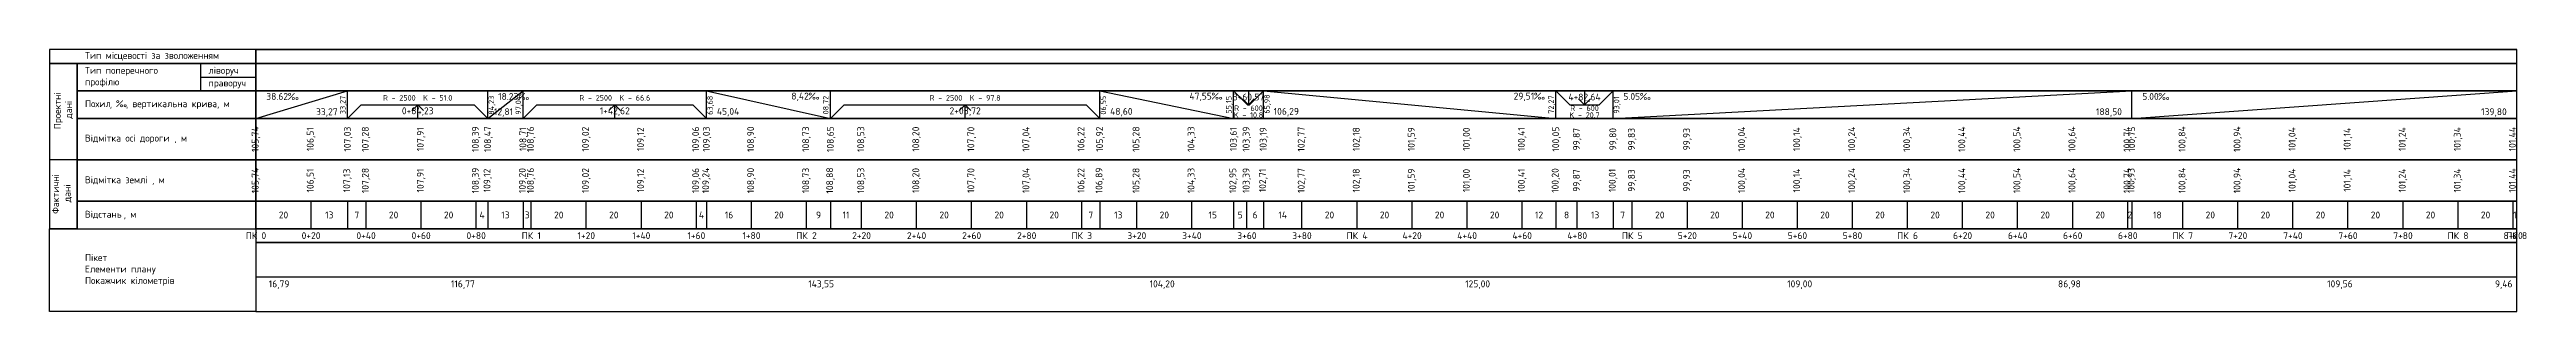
# Model space of a CAD drawing. Header units: metres. Extents: x 3746 to 7161, y 2134 to 3394.
# Drawn here: x 5381 to 6281, y 2742 to 2837 of the extents above; entities that cross this region are included whole.
import ezdxf

# ---------------------------------------------------------------- set-up
doc = ezdxf.new("R2010")
doc.units = ezdxf.units.M
for name, color, linetype in [('C-ROAD-PROF-BAND', 9, 'Continuous'), ('C-ROAD-PROF-BAND-HGEOM', 150, 'Continuous'), ('C-ROAD-PROF-LABEL', 7, 'Continuous'), ('вид_БП_2-C-ROAD-PROF-TEXT', 7, 'Continuous'), ('ГП_Вид.Профиля', 7, 'Continuous')]:
    doc.layers.add(name, color=color, linetype=linetype)
doc.styles.add('СПДС', font='isocpeur.ttf')

msp = doc.modelspace()

# ---------------------------------------------------------------- texts
at = {"layer": 'C-ROAD-PROF-BAND', "color": 1, "linetype": 'Continuous', "lineweight": -3, "style": 'СПДС'}
for s, insert, char_height, attachment_point in [('38.62‰', (5460.18, 2820.926), 2.5, 1), ('R - 2500  K - 51.0', (5515.179, 2819.176), 2, 5), ('18.23‰', (5544.409, 2820.926), 2.5, 1), ('R - 2500  K - 66.6', (5586.79, 2819.176), 2, 5), ('8,42‰', (5661.529, 2821.051), 2.5, 3), ('R - 2500  K - 97.8', (5714.066, 2819.176), 2, 5), ('47,55‰', (5807.957, 2821.051), 2.5, 3), ('29,51‰', (5925.079, 2821.051), 2.5, 3), ('5.05‰', (5953.19, 2820.926), 2.5, 1), ('5.00‰', (6141.687, 2820.926), 2.5, 1), ('33,27', (5486.073, 2812.301), 2.5, 9), ('0+84,23', (5515.179, 2814.176), 2.5, 5), ('12,81', (5549.844, 2812.301), 2.5, 9), ('1+42,62', (5586.79, 2814.176), 2.5, 5), ('45,04', (5623.861, 2812.426), 2.5, 7), ('2+08,72', (5714.066, 2814.176), 2.5, 5), ('48,60', (5766.728, 2812.426), 2.5, 7), ('106,29', (5826.16, 2812.426), 2.5, 7), ('188,50', (6134.312, 2812.301), 2.5, 9), ('139,80', (6274.116, 2812.301), 2.5, 9)]:
    msp.add_mtext(s, dxfattribs=dict(at, insert=insert, char_height=char_height, attachment_point=attachment_point))
for s, insert, char_height, attachment_point, rotation in [('33,27', (5488.198, 2819.926), 2, 6, 90), ('84,23', (5542.159, 2819.926), 2, 6, 90), ('97,04', (5551.969, 2819.926), 2, 6, 90), ('63,68', (5621.611, 2819.926), 2, 6, 90), ('08,72', (5663.654, 2819.926), 2, 6, 90), ('06,55', (5764.478, 2819.926), 2, 6, 90), ('55,15', (5810.082, 2813.426), 2, 4, 90), ('3+60,57', (5816.996, 2819.176), 2.5, 5, 0.004052), ('65,98', (5823.91, 2813.426), 2, 4, 90), ('72,27', (5927.204, 2813.426), 2, 4, 90), ('4+82,64', (5939.072, 2819.176), 2.5, 5, 0.004052), ('93,01', (5950.94, 2813.426), 2, 4, 90), ('105,74', (5456.43, 2804.176), 2.5, 5, 89.999981), ('106,51', (5476.43, 2804.176), 2.5, 5, 89.999981), ('107,03', (5491.448, 2804.176), 2.5, 8, 90), ('107,28', (5496.43, 2804.176), 2.5, 5, 89.999981), ('107,91', (5516.43, 2804.176), 2.5, 5, 89.999981), ('108,39', (5536.43, 2804.176), 2.5, 5, 89.999981), ('108,47', (5542.409, 2804.176), 2.5, 8, 90), ('108,71', (5555.219, 2804.176), 2.5, 8, 90), ('108,76', (5556.43, 2804.176), 2.5, 5, 89.999981), ('109,02', (5576.43, 2804.176), 2.5, 5, 89.999981), ('109,12', (5596.43, 2804.176), 2.5, 5, 89.999981), ('109,06', (5616.43, 2804.176), 2.5, 5, 89.999981), ('109,03', (5621.861, 2804.176), 2.5, 8, 90), ('108,90', (5636.43, 2804.176), 2.5, 5, 89.999981), ('108,73', (5656.43, 2804.176), 2.5, 5, 89.999981), ('108,65', (5666.904, 2804.176), 2.5, 8, 90), ('108,53', (5676.43, 2804.176), 2.5, 5, 89.999981), ('108,20', (5696.43, 2804.176), 2.5, 5, 89.999981), ('107,70', (5716.43, 2804.176), 2.5, 5, 89.999981), ('107,04', (5736.43, 2804.176), 2.5, 5, 89.999981), ('106,22', (5756.43, 2804.176), 2.5, 5, 89.999981), ('105,92', (5764.728, 2804.176), 2.5, 8, 90), ('105,28', (5776.43, 2804.176), 2.5, 5, 89.999981), ('104,33', (5796.43, 2804.176), 2.5, 5, 89.999981), ('103,61', (5813.332, 2804.176), 2.5, 8, 90), ('103,39', (5816.43, 2804.176), 2.5, 5, 89.999981), ('103,19', (5824.16, 2804.176), 2.5, 8, 90), ('102,77', (5836.43, 2804.176), 2.5, 5, 89.999981), ('102,18', (5856.43, 2804.176), 2.5, 5, 89.999981), ('101,59', (5876.43, 2804.176), 2.5, 5, 89.999981), ('101,00', (5896.43, 2804.176), 2.5, 5, 89.999981), ('100,41', (5916.43, 2804.176), 2.5, 5, 89.999981), ('100,05', (5930.454, 2804.176), 2.5, 8, 90), ('99,87', (5936.43, 2804.176), 2.5, 5, 89.999981), ('99,80', (5951.19, 2804.176), 2.5, 8, 90), ('99,83', (5956.43, 2804.176), 2.5, 5, 89.999981), ('99,93', (5976.43, 2804.176), 2.5, 5, 89.999981), ('100,04', (5996.43, 2804.176), 2.5, 5, 89.999981), ('100,14', (6016.43, 2804.176), 2.5, 5, 89.999981), ('100,24', (6036.43, 2804.176), 2.5, 5, 89.999981), ('100,34', (6056.43, 2804.176), 2.5, 5, 89.999981), ('100,44', (6076.43, 2804.176), 2.5, 5, 89.999981), ('100,54', (6096.43, 2804.176), 2.5, 5, 89.999981), ('100,64', (6116.43, 2804.176), 2.5, 5, 89.999981), ('100,74', (6136.43, 2804.176), 2.5, 5, 89.999981), ('100,75', (6139.687, 2804.176), 2.5, 8, 90), ('100,84', (6156.43, 2804.176), 2.5, 5, 89.999981), ('100,94', (6176.43, 2804.176), 2.5, 5, 89.999981), ('101,04', (6196.43, 2804.176), 2.5, 5, 89.999981), ('101,14', (6216.43, 2804.176), 2.5, 5, 89.999981), ('101,24', (6236.43, 2804.176), 2.5, 5, 89.999981), ('101,34', (6256.43, 2804.176), 2.5, 5, 89.999981), ('101,44', (6276.43, 2804.176), 2.5, 5, 89.999981)]:
    msp.add_mtext(s, dxfattribs=dict(at, insert=insert, char_height=char_height, attachment_point=attachment_point, rotation=rotation))
at = {"layer": 'C-ROAD-PROF-BAND', "color": 1, "linetype": 'Continuous', "lineweight": -3, "char_height": 2, "attachment_point": 5, "rotation": 0.004052, "line_spacing_factor": 0.75, "style": 'СПДС'}
for s, insert in [('R - 600\\PK - 10.8', (5816.996, 2814.176)), ('R - 600\\PK - 20.7', (5939.072, 2814.176))]:
    msp.add_mtext(s, dxfattribs=dict(at, insert=insert))
at = {"layer": 'C-ROAD-PROF-BAND', "color": 7, "linetype": 'Continuous', "lineweight": -3, "char_height": 2.5, "attachment_point": 5, "style": 'СПДС'}
for s, insert, rotation in [('105,74', (5456.43, 2789.176), 89.999981), ('106,51', (5476.43, 2789.176), 89.999981), ('{\\fISOCPEUR|b0|i0|c204|p34;107,13}', (5489.698, 2789.176), 90), ('107,28', (5496.43, 2789.176), 89.999981), ('107,91', (5516.43, 2789.176), 89.999981), ('108,39', (5536.43, 2789.176), 89.999981), ('{\\fISOCPEUR|b0|i0|c204|p34;109,12}', (5540.659, 2789.176), 90), ('{\\fISOCPEUR|b0|i0|c204|p34;109,20}', (5553.469, 2789.176), 90), ('108,76', (5556.43, 2789.176), 89.999981), ('109,02', (5576.43, 2789.176), 89.999981), ('109,12', (5596.43, 2789.176), 89.999981), ('109,06', (5616.43, 2789.176), 89.999981), ('{\\fISOCPEUR|b0|i0|c204|p34;109,24}', (5620.111, 2789.176), 90), ('108,90', (5636.43, 2789.176), 89.999981), ('108,73', (5656.43, 2789.176), 89.999981), ('{\\fISOCPEUR|b0|i0|c204|p34;108,88}', (5665.154, 2789.176), 90), ('108,53', (5676.43, 2789.176), 89.999981), ('108,20', (5696.43, 2789.176), 89.999981), ('107,70', (5716.43, 2789.176), 89.999981), ('107,04', (5736.43, 2789.176), 89.999981), ('106,22', (5756.43, 2789.176), 89.999981), ('{\\fISOCPEUR|b0|i0|c204|p34;106,89}', (5762.978, 2789.176), 90), ('105,28', (5776.43, 2789.176), 89.999981), ('104,33', (5796.43, 2789.176), 89.999981), ('{\\fISOCPEUR|b0|i0|c204|p34;102,95}', (5811.582, 2789.176), 90), ('103,39', (5816.43, 2789.176), 89.999981), ('{\\fISOCPEUR|b0|i0|c204|p34;102,71}', (5822.41, 2789.176), 90), ('102,77', (5836.43, 2789.176), 89.999981), ('102,18', (5856.43, 2789.176), 89.999981), ('101,59', (5876.43, 2789.176), 89.999981), ('101,00', (5896.43, 2789.176), 89.999981), ('100,41', (5916.43, 2789.176), 89.999981), ('{\\fISOCPEUR|b0|i0|c204|p34;100,20}', (5928.704, 2789.176), 90), ('99,87', (5936.43, 2789.176), 89.999981), ('{\\fISOCPEUR|b0|i0|c204|p34;100,01}', (5949.44, 2789.176), 90), ('99,83', (5956.43, 2789.176), 89.999981), ('99,93', (5976.43, 2789.176), 89.999981), ('100,04', (5996.43, 2789.176), 89.999981), ('100,14', (6016.43, 2789.176), 89.999981), ('100,24', (6036.43, 2789.176), 89.999981), ('100,34', (6056.43, 2789.176), 89.999981), ('100,44', (6076.43, 2789.176), 89.999981), ('100,54', (6096.43, 2789.176), 89.999981), ('100,64', (6116.43, 2789.176), 89.999981), ('100,74', (6136.43, 2789.176), 89.999981), ('{\\fISOCPEUR|b0|i0|c204|p34;100,93}', (6137.937, 2789.176), 90), ('100,84', (6156.43, 2789.176), 89.999981), ('100,94', (6176.43, 2789.176), 89.999981), ('101,04', (6196.43, 2789.176), 89.999981), ('101,14', (6216.43, 2789.176), 89.999981), ('101,24', (6236.43, 2789.176), 89.999981), ('101,34', (6256.43, 2789.176), 89.999981), ('101,44', (6276.43, 2789.176), 89.999981)]:
    msp.add_mtext(s, dxfattribs=dict(at, insert=insert, rotation=rotation))
at = {"layer": 'C-ROAD-PROF-BAND', "color": 7, "linetype": 'Continuous', "lineweight": -3, "char_height": 2.5, "style": 'СПДС'}
for s, insert, attachment_point in [('ПК 0', (5456.43, 2769.176), 5), ('ПК 1', (5556.43, 2769.176), 5), ('ПК 2', (5656.43, 2769.176), 5), ('ПК 3', (5756.43, 2769.176), 5), ('ПК 4', (5856.43, 2769.176), 5), ('ПК 5', (5956.43, 2769.176), 5), ('ПК 6', (6056.43, 2769.176), 5), ('ПК 7', (6156.43, 2769.176), 5), ('ПК 8', (6256.43, 2769.176), 5), ('ПК 8', (6277.742, 2769.176), 5), ('16,79', (5464.823, 2752.926), 2), ('116,77', (5531.599, 2752.926), 2), ('143,55', (5661.76, 2752.926), 2), ('104,20', (5785.639, 2752.926), 2), ('125,00', (5900.242, 2752.926), 2), ('109,00', (6017.243, 2752.926), 2), ('86,98', (6115.233, 2752.926), 2), ('109,56', (6213.503, 2752.926), 2), ('9,46', (6273.013, 2752.926), 2)]:
    msp.add_mtext(s, dxfattribs=dict(at, insert=insert, attachment_point=attachment_point))
at = {"layer": 'C-ROAD-PROF-BAND', "color": 9, "linetype": 'Continuous', "lineweight": -3, "char_height": 2.5, "attachment_point": 5, "style": 'СПДС'}
for s, insert in [('{\\C7;0+20}', (5476.43, 2769.176)), ('{\\C7;0+40}', (5496.43, 2769.176)), ('{\\C7;0+60}', (5516.43, 2769.176)), ('{\\C7;0+80}', (5536.43, 2769.176)), ('{\\C7;1+20}', (5576.43, 2769.176)), ('{\\C7;1+40}', (5596.43, 2769.176)), ('{\\C7;1+60}', (5616.43, 2769.176)), ('{\\C7;1+80}', (5636.43, 2769.176)), ('{\\C7;2+20}', (5676.43, 2769.176)), ('{\\C7;2+40}', (5696.43, 2769.176)), ('{\\C7;2+60}', (5716.43, 2769.176)), ('{\\C7;2+80}', (5736.43, 2769.176)), ('{\\C7;3+20}', (5776.43, 2769.176)), ('{\\C7;3+40}', (5796.43, 2769.176)), ('{\\C7;3+60}', (5816.43, 2769.176)), ('{\\C7;3+80}', (5836.43, 2769.176)), ('{\\C7;4+20}', (5876.43, 2769.176)), ('{\\C7;4+40}', (5896.43, 2769.176)), ('{\\C7;4+60}', (5916.43, 2769.176)), ('{\\C7;4+80}', (5936.43, 2769.176)), ('{\\C7;5+20}', (5976.43, 2769.176)), ('{\\C7;5+40}', (5996.43, 2769.176)), ('{\\C7;5+60}', (6016.43, 2769.176)), ('{\\C7;5+80}', (6036.43, 2769.176)), ('{\\C7;6+20}', (6076.43, 2769.176)), ('{\\C7;6+40}', (6096.43, 2769.176)), ('{\\C7;6+60}', (6116.43, 2769.176)), ('{\\C7;6+80}', (6136.43, 2769.176)), ('{\\C7;7+20}', (6176.43, 2769.176)), ('{\\C7;7+40}', (6196.43, 2769.176)), ('{\\C7;7+60}', (6216.43, 2769.176)), ('{\\C7;7+80}', (6236.43, 2769.176)), ('{\\C7;8+20}', (6276.43, 2769.176))]:
    msp.add_mtext(s, dxfattribs=dict(at, insert=insert))
at = {"layer": 'вид_БП_2-C-ROAD-PROF-TEXT', "color": 7, "linetype": 'Continuous', "lineweight": -3, "char_height": 2.5, "attachment_point": 5, "style": 'СПДС'}
for s, insert in [('20', (5466.43, 2776.676)), ('13', (5483.064, 2776.676)), ('7', (5493.064, 2776.676)), ('20', (5506.43, 2776.676)), ('20', (5526.43, 2776.676)), ('4', (5538.545, 2776.676)), ('13', (5547.064, 2776.676)), ('3', (5554.95, 2776.676)), ('20', (5566.43, 2776.676)), ('20', (5586.43, 2776.676)), ('20', (5606.43, 2776.676)), ('4', (5618.27, 2776.676)), ('16', (5628.27, 2776.676)), ('20', (5646.43, 2776.676)), ('9', (5660.792, 2776.676)), ('11', (5670.792, 2776.676)), ('20', (5686.43, 2776.676)), ('20', (5706.43, 2776.676)), ('20', (5726.43, 2776.676)), ('20', (5746.43, 2776.676)), ('7', (5759.704, 2776.676)), ('13', (5769.704, 2776.676)), ('20', (5786.43, 2776.676)), ('15', (5804.006, 2776.676)), ('5', (5814.006, 2776.676)), ('6', (5819.42, 2776.676)), ('14', (5829.42, 2776.676)), ('20', (5846.43, 2776.676)), ('20', (5866.43, 2776.676)), ('20', (5886.43, 2776.676)), ('20', (5906.43, 2776.676)), ('12', (5922.567, 2776.676)), ('8', (5932.567, 2776.676)), ('13', (5942.935, 2776.676)), ('7', (5952.935, 2776.676)), ('20', (5966.43, 2776.676)), ('20', (5986.43, 2776.676)), ('20', (6006.43, 2776.676)), ('20', (6026.43, 2776.676)), ('20', (6046.43, 2776.676)), ('20', (6066.43, 2776.676)), ('20', (6086.43, 2776.676)), ('20', (6106.43, 2776.676)), ('20', (6126.43, 2776.676)), ('2', (6137.184, 2776.676)), ('18', (6147.184, 2776.676)), ('20', (6166.43, 2776.676)), ('20', (6186.43, 2776.676)), ('20', (6206.43, 2776.676)), ('20', (6226.43, 2776.676)), ('20', (6246.43, 2776.676)), ('20', (6266.43, 2776.676)), ('1', (6277.086, 2776.676))]:
    msp.add_mtext(s, dxfattribs=dict(at, insert=insert))

# ---------------------------------------------------------------- blocks, each defined once
blk = doc.blocks.new('Профиль - Форма 5')
blk.add_line((-25, -20), (-25, -10))
for points in [[(-80, -10), (-5, -10), (-5, -5), (-80, -5)], [(-80, -70), (-70, -70), (-70, -10), (-80, -10)], [(-70, -20), (-5, -20), (-5, -10), (-70, -10)], [(-70, -30), (-5, -30), (-5, -20), (-70, -20)], [(-70, -45), (-5, -45), (-5, -30), (-70, -30)], [(-70, -60), (-5, -60), (-5, -45), (-70, -45)], [(-70, -70), (-5, -70), (-5, -60), (-70, -60)], [(-5, -100), (-80, -100), (-80, -70), (-5, -70)]]:
    blk.add_lwpolyline(points, close=True)
for points in [[(-25, -15), (-5, -15)], [(-70, -45), (-80, -45)], [(-70, -70), (-80, -70)]]:
    blk.add_lwpolyline(points)
at = {"style": 'СПДС'}
for s, p in [('Тип місцевості за зволоженням', (-67.13, -8.38)), ('Тип поперечного', (-67.13, -13.79)), ('профілю', (-67.13, -17.96)), ('ліворуч', (-22.25, -13.75)), ('праворуч', (-22.25, -18.38)), ('Похил', (-67.13, -25.9)), (', ', (-58.13, -25.9)), ('‰', (-55.76, -25.9)), (', ', (-52.27, -25.9)), ('вертикальна крива', (-49.89, -25.9)), (', ', (-19.16, -25.9)), ('м', (-16.78, -25.9)), ('Відмітка осі дороги', (-67.13, -38.38)), (', ', (-34.63, -38.38)), ('м', (-32.26, -38.38)), ('Відмітка землі', (-67.13, -53.5)), (', ', (-42.76, -53.5)), ('м', (-40.38, -53.5)), ('Відстань', (-67.13, -66)), (', ', (-53.05, -66)), ('м', (-50.68, -66)), ('Пікет', (-67.13, -81.71)), ('Елементи плану', (-67.13, -85.88)), ('Покажчик кілометрів', (-67.13, -90.04))]:
    blk.add_text(s, height=2.5, dxfattribs=at).set_placement(p)
for s, p in [('Проектні ', (-75.89, -33.89)), ('дані', (-71.84, -30.09)), ('Фактичні', (-76.58, -64.63)), ('дані', (-72.33, -60.41))]:
    blk.add_text(s, height=2.5, rotation=90, dxfattribs=at).set_placement(p)

# ---------------------------------------------------------------- linework, layer by layer
at = {"layer": 'C-ROAD-PROF-BAND', "color": 7, "linetype": 'Continuous', "lineweight": -3}
for p, q in [((5456.43, 2811.676), (5456.43, 2821.676)), ((5489.698, 2811.676), (5489.698, 2821.676)), ((5540.659, 2811.676), (5540.659, 2821.676)), ((5553.469, 2811.676), (5553.469, 2821.676)), ((5620.111, 2811.676), (5620.111, 2821.676)), ((5665.154, 2811.676), (5665.154, 2821.676)), ((5762.978, 2811.676), (5762.978, 2821.676)), ((5811.582, 2811.676), (5811.582, 2821.676)), ((5822.41, 2811.676), (5822.41, 2821.676)), ((5928.704, 2811.676), (5928.704, 2821.676)), ((5949.44, 2811.676), (5949.44, 2821.676)), ((6137.937, 2811.676), (6137.937, 2821.676)), ((5456.43, 2771.676), (5456.43, 2781.676)), ((5476.43, 2771.676), (5476.43, 2781.676)), ((5489.698, 2781.676), (5489.698, 2771.676)), ((5496.43, 2771.676), (5496.43, 2781.676)), ((5516.43, 2771.676), (5516.43, 2781.676)), ((5536.43, 2771.676), (5536.43, 2781.676)), ((5540.659, 2781.676), (5540.659, 2771.676)), ((5553.469, 2781.676), (5553.469, 2771.676)), ((5556.43, 2771.676), (5556.43, 2781.676)), ((5576.43, 2771.676), (5576.43, 2781.676)), ((5596.43, 2771.676), (5596.43, 2781.676)), ((5616.43, 2771.676), (5616.43, 2781.676)), ((5620.111, 2781.676), (5620.111, 2771.676)), ((5636.43, 2771.676), (5636.43, 2781.676)), ((5656.43, 2771.676), (5656.43, 2781.676)), ((5665.154, 2781.676), (5665.154, 2771.676)), ((5676.43, 2771.676), (5676.43, 2781.676)), ((5696.43, 2771.676), (5696.43, 2781.676)), ((5716.43, 2771.676), (5716.43, 2781.676)), ((5736.43, 2771.676), (5736.43, 2781.676)), ((5756.43, 2771.676), (5756.43, 2781.676)), ((5762.978, 2781.676), (5762.978, 2771.676)), ((5776.43, 2771.676), (5776.43, 2781.676)), ((5796.43, 2771.676), (5796.43, 2781.676)), ((5811.582, 2781.676), (5811.582, 2771.676)), ((5816.43, 2771.676), (5816.43, 2781.676)), ((5822.41, 2781.676), (5822.41, 2771.676)), ((5836.43, 2771.676), (5836.43, 2781.676)), ((5856.43, 2771.676), (5856.43, 2781.676)), ((5876.43, 2771.676), (5876.43, 2781.676)), ((5896.43, 2771.676), (5896.43, 2781.676)), ((5916.43, 2771.676), (5916.43, 2781.676)), ((5928.704, 2781.676), (5928.704, 2771.676)), ((5936.43, 2771.676), (5936.43, 2781.676)), ((5949.44, 2781.676), (5949.44, 2771.676)), ((5956.43, 2771.676), (5956.43, 2781.676)), ((5976.43, 2771.676), (5976.43, 2781.676)), ((5996.43, 2771.676), (5996.43, 2781.676)), ((6016.43, 2771.676), (6016.43, 2781.676)), ((6036.43, 2771.676), (6036.43, 2781.676)), ((6056.43, 2771.676), (6056.43, 2781.676)), ((6076.43, 2771.676), (6076.43, 2781.676)), ((6096.43, 2771.676), (6096.43, 2781.676)), ((6116.43, 2771.676), (6116.43, 2781.676)), ((6136.43, 2771.676), (6136.43, 2781.676)), ((6137.937, 2781.676), (6137.937, 2771.676)), ((6156.43, 2771.676), (6156.43, 2781.676)), ((6176.43, 2771.676), (6176.43, 2781.676)), ((6196.43, 2771.676), (6196.43, 2781.676)), ((6216.43, 2771.676), (6216.43, 2781.676)), ((6236.43, 2771.676), (6236.43, 2781.676)), ((6256.43, 2771.676), (6256.43, 2781.676)), ((6276.43, 2771.676), (6276.43, 2781.676)), ((6277.742, 2771.676), (6277.742, 2781.676))]:
    msp.add_line(p, q, dxfattribs=at)
at = {"layer": 'C-ROAD-PROF-BAND', "color": 1, "linetype": 'Continuous', "lineweight": -3}
for p, q in [((5456.43, 2811.676), (5489.698, 2821.676)), ((5489.698, 2811.676), (5494.698, 2816.676)), ((5494.698, 2816.676), (5535.659, 2816.676)), ((5515.179, 2816.676), (5513.058, 2814.555)), ((5515.179, 2811.676), (5515.179, 2816.676)), ((5515.179, 2816.676), (5517.3, 2814.555)), ((5540.659, 2811.676), (5535.659, 2816.676)), ((5540.659, 2811.676), (5553.469, 2821.676)), ((5553.469, 2811.676), (5558.469, 2816.676)), ((5558.469, 2816.676), (5615.111, 2816.676)), ((5586.79, 2816.676), (5584.669, 2814.555)), ((5586.79, 2811.676), (5586.79, 2816.676)), ((5586.79, 2816.676), (5588.911, 2814.555)), ((5620.111, 2811.676), (5615.111, 2816.676)), ((5620.111, 2821.676), (5665.154, 2811.676)), ((5665.154, 2811.676), (5670.154, 2816.676)), ((5670.154, 2816.676), (5757.978, 2816.676)), ((5714.066, 2816.676), (5711.945, 2814.555)), ((5714.066, 2811.676), (5714.066, 2816.676)), ((5714.066, 2816.676), (5716.187, 2814.555)), ((5762.978, 2811.676), (5757.978, 2816.676)), ((5762.978, 2821.676), (5811.582, 2811.676)), ((5811.582, 2821.676), (5816.582, 2816.676)), ((5816.996, 2816.677), (5814.875, 2818.798)), ((5816.582, 2816.676), (5817.41, 2816.677)), ((5816.996, 2821.676), (5816.996, 2816.677)), ((5816.996, 2816.677), (5819.117, 2818.798)), ((5822.41, 2821.676), (5817.41, 2816.677)), ((5822.41, 2821.676), (5928.704, 2811.676)), ((5928.704, 2821.676), (5933.703, 2816.676)), ((5933.703, 2816.676), (5944.441, 2816.677)), ((5939.072, 2816.677), (5936.951, 2818.798)), ((5939.072, 2821.676), (5939.072, 2816.677)), ((5939.072, 2816.677), (5941.193, 2818.798)), ((5949.44, 2821.676), (5944.441, 2816.677)), ((5949.44, 2811.676), (6137.937, 2821.676)), ((6137.937, 2811.676), (6277.741, 2821.676))]:
    msp.add_line(p, q, dxfattribs=at)
at = {"layer": 'C-ROAD-PROF-BAND', "color": 7, "linetype": 'Continuous', "lineweight": -3}
for points in [[(5456.43, 2831.676), (6277.742, 2831.676), (6277.742, 2836.676), (5456.43, 2836.676)], [(5456.43, 2821.676), (6277.742, 2821.676), (6277.742, 2831.676), (5456.43, 2831.676)], [(5456.43, 2811.676), (6277.742, 2811.676), (6277.742, 2821.676), (5456.43, 2821.676)], [(5456.43, 2796.676), (6277.742, 2796.676), (6277.742, 2811.676), (5456.43, 2811.676)], [(5456.43, 2781.676), (6277.742, 2781.676), (6277.742, 2796.676), (5456.43, 2796.676)], [(5456.43, 2771.676), (6277.742, 2771.676), (6277.742, 2781.676), (5456.43, 2781.676)], [(5456.43, 2766.676), (6277.742, 2766.676), (6277.742, 2771.676), (5456.43, 2771.676)], [(5456.43, 2741.676), (6277.742, 2741.676), (6277.742, 2766.676), (5456.43, 2766.676)]]:
    msp.add_3dface(points, dxfattribs=at)
at = {"layer": 'C-ROAD-PROF-BAND-HGEOM', "color": 7, "linetype": 'Continuous', "lineweight": -3}
msp.add_line((5456.43, 2754.176), (6277.742, 2754.176), dxfattribs=at)
at = {"layer": 'C-ROAD-PROF-LABEL', "color": 7, "linetype": 'Continuous', "lineweight": -3}
msp.add_line((5456.43, 2836.686), (6277.742, 2836.686), dxfattribs=at)

# ---------------------------------------------------------------- block references
at = {"layer": 'ГП_Вид.Профиля', "color": 7, "linetype": 'Continuous', "lineweight": -3}
msp.add_blockref('Профиль - Форма 5', (5461.43, 2841.686), dxfattribs=at)

msp.set_redraw_order([(e.dxf.handle, doc.entitydb.next_handle()) for e in msp.query("TEXT MTEXT ATTDEF DIMENSION ARC_DIMENSION")])  # texts and dimensions are drawn at this point

doc.saveas('drawing.dxf')
